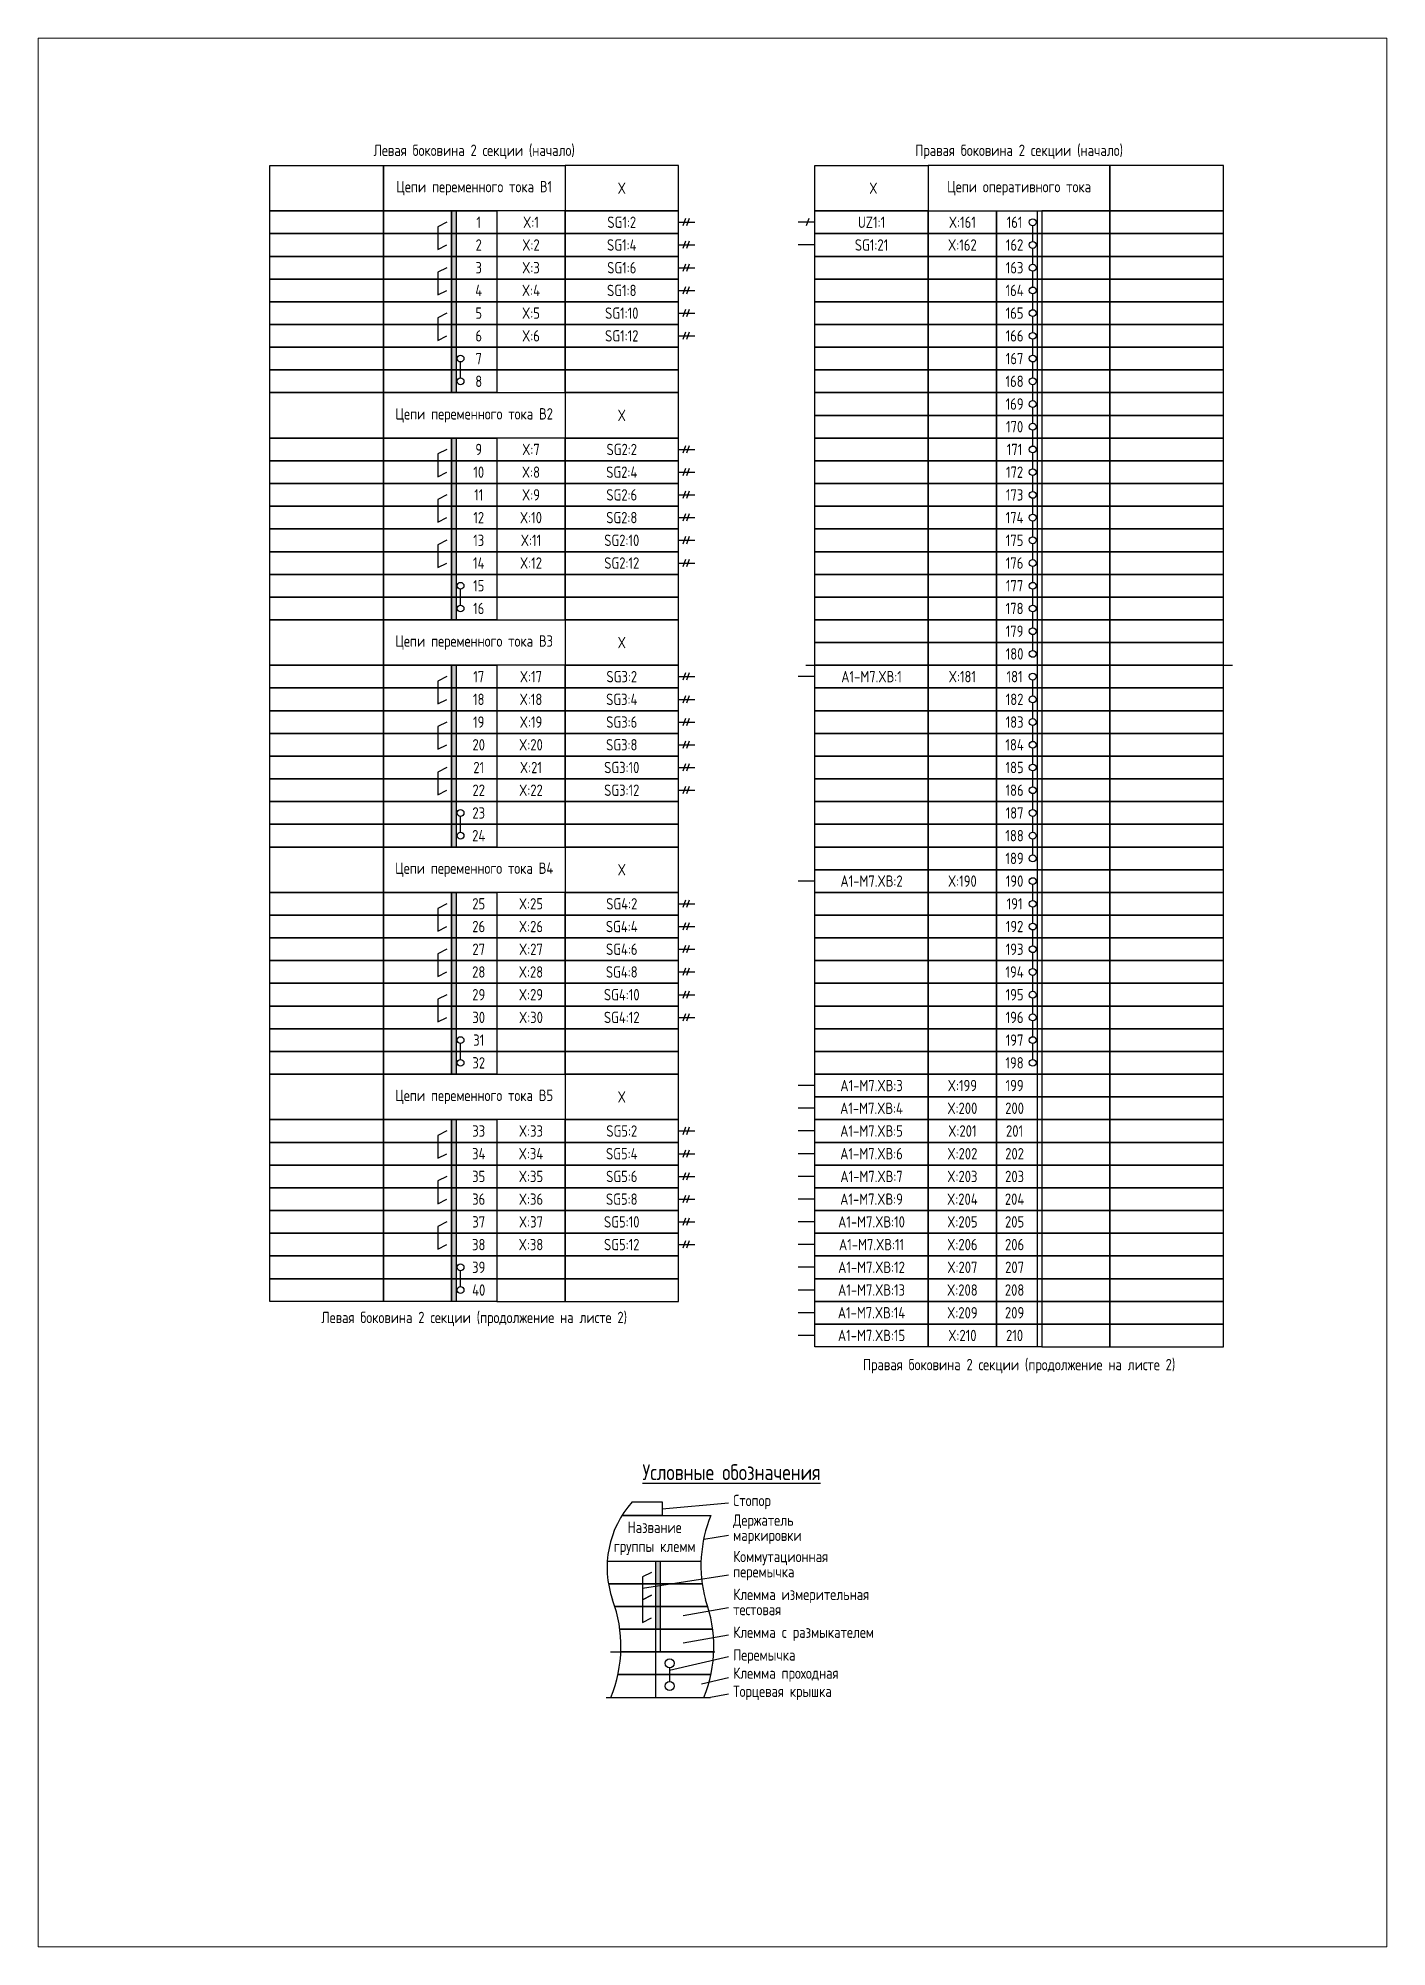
# Paper-space layout 'Э4.1_1' of a CAD drawing. Header units: millimetres, sheet in inches. Extents: x 209.2 to 216.3, y 94.4 to 104.5.
# The model-space entities are those that its viewports show. They can reach past a viewport. Long polylines and large blocks are cut down to what shows.
import ezdxf

# ---------------------------------------------------------------- set-up
doc = ezdxf.new("R2010")
doc.units = ezdxf.units.MM
doc.styles.add('Gost_type_A', font='GOST_A.TTF')

psp = doc.layouts.new('Э4.1_1')

msp = doc.modelspace()

# ---------------------------------------------------------------- texts
at = {"attachment_point": 5, "style": 'Gost_type_A'}
for s, insert, char_height, width in [('Левая боковина 2 секции (начало)', (5976, 395.07), 2.5, 90), ('Правая боковина 2 секции (начало)', (6096, 395.07), 2.5, 90), ('Цепи переменного тока В1', (5976, 387.07), 2.5, 40), ('X', (6008.5, 387.07), 2.5, 25), ('X', (6063.91, 387.07), 2.5, 25), ('Цепи оперативного тока', (6096, 387.07), 2.5, 40), ('SG1:2', (6008.5, 379.57), 2.5, 25), ('UZ1:1', (6063.5, 379.57), 2.5, 25), ('SG1:4', (6008.5, 374.57), 2.5, 25), ('SG1:21', (6063.5, 374.57), 2.5, 25), ('SG1:6', (6008.5, 369.57), 2.5, 25), ('SG1:8', (6008.5, 364.57), 2.5, 25), ('SG1:10', (6008.5, 359.57), 2.5, 25), ('SG1:12', (6008.5, 354.57), 2.5, 25), ('Цепи переменного тока В2', (5976, 337.07), 2.5, 40), ('X', (6008.5, 337.07), 2.5, 25), ('SG2:2', (6008.5, 329.57), 2.5, 25), ('SG2:4', (6008.5, 324.57), 2.5, 25), ('SG2:6', (6008.5, 319.57), 2.5, 25), ('SG2:8', (6008.5, 314.57), 2.5, 25), ('SG2:10', (6008.5, 309.57), 2.5, 25), ('SG2:12', (6008.5, 304.57), 2.5, 25), ('Цепи переменного тока В3', (5976, 287.07), 2.5, 40), ('X', (6008.5, 287.07), 2.5, 25), ('SG3:2', (6008.5, 279.57), 2.5, 25), ('A1-M7.XВ:1', (6063.5, 279.57), 2.5, 25), ('SG3:4', (6008.5, 274.57), 2.5, 25), ('SG3:6', (6008.5, 269.57), 2.5, 25), ('SG3:8', (6008.5, 264.57), 2.5, 25), ('SG3:10', (6008.5, 259.57), 2.5, 25), ('SG3:12', (6008.5, 254.57), 2.5, 25), ('Цепи переменного тока В4', (5976, 237.07), 2.5, 40), ('X', (6008.5, 237.07), 2.5, 25), ('A1-M7.XВ:2', (6063.5, 234.57), 2.5, 25), ('SG4:2', (6008.5, 229.57), 2.5, 25), ('SG4:4', (6008.5, 224.57), 2.5, 25), ('SG4:6', (6008.5, 219.57), 2.5, 25), ('SG4:8', (6008.5, 214.57), 2.5, 25), ('SG4:10', (6008.5, 209.57), 2.5, 25), ('SG4:12', (6008.5, 204.57), 2.5, 25), ('A1-M7.XВ:3', (6063.5, 189.57), 2.5, 25), ('Цепи переменного тока В5', (5976, 187.07), 2.5, 40), ('X', (6008.5, 187.07), 2.5, 25), ('A1-M7.XВ:4', (6063.5, 184.57), 2.5, 25), ('SG5:2', (6008.5, 179.57), 2.5, 25), ('A1-M7.XВ:5', (6063.5, 179.57), 2.5, 25), ('SG5:4', (6008.5, 174.57), 2.5, 25), ('A1-M7.XВ:6', (6063.5, 174.57), 2.5, 25), ('SG5:6', (6008.5, 169.57), 2.5, 25), ('A1-M7.XВ:7', (6063.5, 169.57), 2.5, 25), ('SG5:8', (6008.5, 164.57), 2.5, 25), ('A1-M7.XВ:9', (6063.5, 164.57), 2.5, 25), ('SG5:10', (6008.5, 159.57), 2.5, 25), ('A1-M7.XВ:10', (6063.5, 159.57), 2.5, 25), ('SG5:12', (6008.5, 154.57), 2.5, 25), ('A1-M7.XВ:11', (6063.5, 154.57), 2.5, 25), ('A1-M7.XВ:12', (6063.5, 149.57), 2.5, 25), ('A1-M7.XВ:13', (6063.5, 144.57), 2.5, 25), ('Левая боковина 2 секции (продолжение на листе 2)', (5976, 138.2), 2.5, 90), ('A1-M7.XВ:14', (6063.5, 139.57), 2.5, 25), ('A1-M7.XВ:15', (6063.5, 134.57), 2.5, 25), ('Правая боковина 2 секции (продолжение на листе 2)', (6096, 127.82), 2.5, 90), ('{\\LУсловные обозначения}', (6032.67, 104.48), 3.5, 75), ('Название группы клемм', (6015.74, 89.92), 2.5, 20.4592)]:
    msp.add_mtext(s, dxfattribs=dict(at, insert=insert, char_height=char_height, width=width))
at = {"ltscale": 10, "char_height": 2.5, "attachment_point": 5, "style": 'Gost_type_A'}
for s, insert, width in [('1', (5977, 379.57), 8), ('X:1', (5988.5, 379.57), 15), ('X:161', (6083.5, 379.57), 15), ('161', (6095, 379.57), 8), ('2', (5977, 374.57), 8), ('X:2', (5988.5, 374.57), 15), ('X:162', (6083.5, 374.57), 15), ('162', (6095, 374.57), 8), ('3', (5977, 369.57), 8), ('X:3', (5988.5, 369.57), 15), ('163', (6095, 369.57), 8), ('4', (5977, 364.57), 8), ('X:4', (5988.5, 364.57), 15), ('164', (6095, 364.57), 8), ('5', (5977, 359.57), 8), ('X:5', (5988.5, 359.57), 15), ('165', (6095, 359.57), 8), ('6', (5977, 354.57), 8), ('X:6', (5988.5, 354.57), 15), ('166', (6095, 354.57), 8), ('7', (5977, 349.57), 8), ('167', (6095, 349.57), 8), ('8', (5977, 344.57), 8), ('168', (6095, 344.57), 8), ('169', (6095, 339.57), 8), ('170', (6095, 334.57), 8), ('9', (5977, 329.57), 8), ('X:7', (5988.5, 329.57), 15), ('171', (6095, 329.57), 8), ('10', (5977, 324.57), 8), ('X:8', (5988.5, 324.57), 15), ('172', (6095, 324.57), 8), ('11', (5977, 319.57), 8), ('X:9', (5988.5, 319.57), 15), ('173', (6095, 319.57), 8), ('12', (5977, 314.57), 8), ('X:10', (5988.5, 314.57), 15), ('174', (6095, 314.57), 8), ('13', (5977, 309.57), 8), ('X:11', (5988.5, 309.57), 15), ('175', (6095, 309.57), 8), ('14', (5977, 304.57), 8), ('X:12', (5988.5, 304.57), 15), ('176', (6095, 304.57), 8), ('15', (5977, 299.57), 8), ('177', (6095, 299.57), 8), ('16', (5977, 294.57), 8), ('178', (6095, 294.57), 8), ('179', (6095, 289.57), 8), ('180', (6095, 284.57), 8), ('17', (5977, 279.57), 8), ('X:17', (5988.5, 279.57), 15), ('X:181', (6083.5, 279.57), 15), ('181', (6095, 279.57), 8), ('18', (5977, 274.57), 8), ('X:18', (5988.5, 274.57), 15), ('182', (6095, 274.57), 8), ('19', (5977, 269.57), 8), ('X:19', (5988.5, 269.57), 15), ('183', (6095, 269.57), 8), ('20', (5977, 264.57), 8), ('X:20', (5988.5, 264.57), 15), ('184', (6095, 264.57), 8), ('21', (5977, 259.57), 8), ('X:21', (5988.5, 259.57), 15), ('185', (6095, 259.57), 8), ('22', (5977, 254.57), 8), ('X:22', (5988.5, 254.57), 15), ('186', (6095, 254.57), 8), ('23', (5977, 249.57), 8), ('187', (6095, 249.57), 8), ('24', (5977, 244.57), 8), ('188', (6095, 244.57), 8), ('189', (6095, 239.57), 8), ('X:190', (6083.5, 234.57), 15), ('190', (6095, 234.57), 8), ('25', (5977, 229.57), 8), ('X:25', (5988.5, 229.57), 15), ('191', (6095, 229.57), 8), ('26', (5977, 224.57), 8), ('X:26', (5988.5, 224.57), 15), ('192', (6095, 224.57), 8), ('27', (5977, 219.57), 8), ('X:27', (5988.5, 219.57), 15), ('193', (6095, 219.57), 8), ('28', (5977, 214.57), 8), ('X:28', (5988.5, 214.57), 15), ('194', (6095, 214.57), 8), ('29', (5977, 209.57), 8), ('X:29', (5988.5, 209.57), 15), ('195', (6095, 209.57), 8), ('30', (5977, 204.57), 8), ('X:30', (5988.5, 204.57), 15), ('196', (6095, 204.57), 8), ('31', (5977, 199.57), 8), ('197', (6095, 199.57), 8), ('32', (5977, 194.57), 8), ('198', (6095, 194.57), 8), ('X:199', (6083.5, 189.57), 15), ('199', (6095, 189.57), 8), ('X:200', (6083.5, 184.57), 15), ('200', (6095, 184.57), 8), ('33', (5977, 179.57), 8), ('X:33', (5988.5, 179.57), 15), ('X:201', (6083.5, 179.57), 15), ('201', (6095, 179.57), 8), ('34', (5977, 174.57), 8), ('X:34', (5988.5, 174.57), 15), ('X:202', (6083.5, 174.57), 15), ('202', (6095, 174.57), 8), ('35', (5977, 169.57), 8), ('X:35', (5988.5, 169.57), 15), ('X:203', (6083.5, 169.57), 15), ('203', (6095, 169.57), 8), ('36', (5977, 164.57), 8), ('X:36', (5988.5, 164.57), 15), ('X:204', (6083.5, 164.57), 15), ('204', (6095, 164.57), 8), ('37', (5977, 159.57), 8), ('X:37', (5988.5, 159.57), 15), ('X:205', (6083.5, 159.57), 15), ('205', (6095, 159.57), 8), ('38', (5977, 154.57), 8), ('X:38', (5988.5, 154.57), 15), ('X:206', (6083.5, 154.57), 15), ('206', (6095, 154.57), 8), ('39', (5977, 149.57), 8), ('X:207', (6083.5, 149.57), 15), ('207', (6095, 149.57), 8), ('40', (5977, 144.57), 8), ('X:208', (6083.5, 144.57), 15), ('208', (6095, 144.57), 8), ('X:209', (6083.5, 139.57), 15), ('209', (6095, 139.57), 8), ('X:210', (6083.5, 134.57), 15), ('210', (6095, 134.57), 8)]:
    msp.add_mtext(s, dxfattribs=dict(at, insert=insert, width=width))
at = {"char_height": 2.5, "attachment_point": 4, "line_spacing_factor": 0.8, "style": 'Gost_type_A'}
for s, insert, width in [('Стопор', (6033.03, 97.92), 44), ('Держатель\\Pмаркировки', (6033.03, 91.92), 38.7538), ('Коммутационная\\Pперемычка', (6033.03, 83.92), 44), ('Клемма измерительная\\Pтестовая', (6033.03, 75.92), 55.1103), ('Клемма c размыкателем', (6033.03, 68.92), 55.1103), ('Перемычка', (6033.03, 63.92), 49.9213), ('Клемма проходная', (6033.03, 59.92), 44), ('Торцевая крышка', (6033.03, 55.92), 44)]:
    msp.add_mtext(s, dxfattribs=dict(at, insert=insert, width=width))

# ---------------------------------------------------------------- hatches: boundary and pattern name
h = msp.add_hatch(color=256)
h.dxf.hatch_style = 1
h.paths.add_polyline_path([(5972, 382.07), (5971, 382.07), (5971, 342.07), (5972, 342.07)])
h = msp.add_hatch(color=256)
h.dxf.hatch_style = 1
h.paths.add_polyline_path([(5972, 332.07), (5971, 332.07), (5971, 292.07), (5972, 292.07)])
h = msp.add_hatch(color=256)
h.dxf.hatch_style = 1
h.paths.add_polyline_path([(5972, 282.07), (5971, 282.07), (5971, 242.07), (5972, 242.07)])
h = msp.add_hatch(color=256)
h.dxf.hatch_style = 1
h.paths.add_polyline_path([(5972, 232.07), (5971, 232.07), (5971, 192.07), (5972, 192.07)])
h = msp.add_hatch(color=256)
h.dxf.hatch_style = 1
h.paths.add_polyline_path([(5972, 182.07), (5971, 182.07), (5971, 142.07), (5972, 142.07)])
h = msp.add_hatch(color=256)
h.dxf.hatch_style = 1
h.paths.add_polyline_path([(6017.03, 84.92), (6016.03, 84.92), (6016.03, 69.92), (6017.03, 69.92)])

# ---------------------------------------------------------------- linework, layer by layer
for p, q in [((6021, 379.57), (6024.62, 379.57)), ((6022.54, 380.38), (6021.96, 378.76)), ((6023.33, 380.38), (6022.75, 378.76)), ((6051, 379.57), (6047.38, 379.57)), ((6049.7, 380.38), (6049.13, 378.76)), ((6099, 375.32), (6099, 378.82)), ((6100, 382.07), (6100, 132.07)), ((6021, 374.57), (6024.62, 374.57)), ((6022.54, 375.38), (6021.96, 373.76)), ((6023.33, 375.38), (6022.75, 373.76)), ((6051, 374.57), (6047.38, 374.57)), ((6022.54, 370.38), (6021.96, 368.76)), ((6023.33, 370.38), (6022.75, 368.76)), ((6099, 370.32), (6099, 373.82)), ((6021, 369.57), (6024.62, 369.57)), ((6099, 365.32), (6099, 368.82)), ((6021, 364.57), (6024.62, 364.57)), ((6022.54, 365.38), (6021.96, 363.76)), ((6023.33, 365.38), (6022.75, 363.76)), ((6099, 360.32), (6099, 363.82)), ((6021, 359.57), (6024.62, 359.57)), ((6022.54, 360.38), (6021.96, 358.76)), ((6023.33, 360.38), (6022.75, 358.76)), ((6099, 355.32), (6099, 358.82)), ((6021, 354.57), (6024.62, 354.57)), ((6022.54, 355.38), (6021.96, 353.76)), ((6023.33, 355.38), (6022.75, 353.76)), ((6099, 350.32), (6099, 353.82)), ((5973, 345.32), (5973, 348.82)), ((6099, 345.32), (6099, 348.82)), ((6099, 340.32), (6099, 343.82)), ((6099, 335.32), (6099, 338.82)), ((6099, 330.32), (6099, 333.82)), ((6021, 329.57), (6024.62, 329.57)), ((6022.54, 330.38), (6021.96, 328.76)), ((6023.33, 330.38), (6022.75, 328.76)), ((6099, 325.32), (6099, 328.82)), ((6021, 324.57), (6024.62, 324.57)), ((6022.54, 325.38), (6021.96, 323.76)), ((6023.33, 325.38), (6022.75, 323.76)), ((6099, 320.32), (6099, 323.82)), ((6021, 319.57), (6024.62, 319.57)), ((6022.54, 320.38), (6021.96, 318.76)), ((6023.33, 320.38), (6022.75, 318.76)), ((6022.54, 315.38), (6021.96, 313.76)), ((6023.33, 315.38), (6022.75, 313.76)), ((6099, 315.32), (6099, 318.82)), ((6021, 314.57), (6024.62, 314.57)), ((6099, 310.32), (6099, 313.82)), ((6021, 309.57), (6024.62, 309.57)), ((6022.54, 310.38), (6021.96, 308.76)), ((6023.33, 310.38), (6022.75, 308.76)), ((6099, 305.32), (6099, 308.82)), ((6021, 304.57), (6024.62, 304.57)), ((6022.54, 305.38), (6021.96, 303.76)), ((6023.33, 305.38), (6022.75, 303.76)), ((6099, 300.32), (6099, 303.82)), ((5973, 295.32), (5973, 298.82)), ((6099, 295.32), (6099, 298.82)), ((6099, 290.32), (6099, 293.82)), ((6099, 285.32), (6099, 288.82)), ((6049, 282.07), (6143, 282.07)), ((6021, 279.57), (6024.62, 279.57)), ((6022.54, 280.38), (6021.96, 278.76)), ((6023.33, 280.38), (6022.75, 278.76)), ((6051, 279.57), (6047.38, 279.57)), ((6099, 275.32), (6099, 278.82)), ((6021, 274.57), (6024.62, 274.57)), ((6022.54, 275.38), (6021.96, 273.76)), ((6023.33, 275.38), (6022.75, 273.76)), ((6099, 270.32), (6099, 273.82)), ((6021, 269.57), (6024.62, 269.57)), ((6022.54, 270.38), (6021.96, 268.76)), ((6023.33, 270.38), (6022.75, 268.76)), ((6022.54, 265.38), (6021.96, 263.76)), ((6023.33, 265.38), (6022.75, 263.76)), ((6099, 265.32), (6099, 268.82)), ((6021, 264.57), (6024.62, 264.57)), ((6099, 260.32), (6099, 263.82)), ((6021, 259.57), (6024.62, 259.57)), ((6022.54, 260.38), (6021.96, 258.76)), ((6023.33, 260.38), (6022.75, 258.76)), ((6099, 255.32), (6099, 258.82)), ((6021, 254.57), (6024.62, 254.57)), ((6022.54, 255.38), (6021.96, 253.76)), ((6023.33, 255.38), (6022.75, 253.76)), ((6099, 250.32), (6099, 253.82)), ((5973, 245.32), (5973, 248.82)), ((6099, 245.32), (6099, 248.82)), ((6099, 240.32), (6099, 243.82)), ((6051, 234.57), (6047.38, 234.57)), ((6099, 230.32), (6099, 233.82)), ((6021, 229.57), (6024.62, 229.57)), ((6022.54, 230.38), (6021.96, 228.76)), ((6023.33, 230.38), (6022.75, 228.76)), ((6099, 225.32), (6099, 228.82)), ((6021, 224.57), (6024.62, 224.57)), ((6022.54, 225.38), (6021.96, 223.76)), ((6023.33, 225.38), (6022.75, 223.76)), ((6099, 220.32), (6099, 223.82)), ((6021, 219.57), (6024.62, 219.57)), ((6022.54, 220.38), (6021.96, 218.76)), ((6023.33, 220.38), (6022.75, 218.76)), ((6099, 215.32), (6099, 218.82)), ((6021, 214.57), (6024.62, 214.57)), ((6022.54, 215.38), (6021.96, 213.76)), ((6023.33, 215.38), (6022.75, 213.76)), ((6022.54, 210.38), (6021.96, 208.76)), ((6023.33, 210.38), (6022.75, 208.76)), ((6099, 210.32), (6099, 213.82)), ((6021, 209.57), (6024.62, 209.57)), ((6099, 205.32), (6099, 208.82)), ((6021, 204.57), (6024.62, 204.57)), ((6022.54, 205.38), (6021.96, 203.76)), ((6023.33, 205.38), (6022.75, 203.76)), ((6099, 200.32), (6099, 203.82)), ((5973, 195.32), (5973, 198.82)), ((6099, 195.32), (6099, 198.82)), ((6051, 189.57), (6047.38, 189.57)), ((6051, 184.57), (6047.38, 184.57)), ((6021, 179.57), (6024.62, 179.57)), ((6022.54, 180.38), (6021.96, 178.76)), ((6023.33, 180.38), (6022.75, 178.76)), ((6051, 179.57), (6047.38, 179.57)), ((6021, 174.57), (6024.62, 174.57)), ((6022.54, 175.38), (6021.96, 173.76)), ((6023.33, 175.38), (6022.75, 173.76)), ((6051, 174.57), (6047.38, 174.57)), ((6021, 169.57), (6024.62, 169.57)), ((6022.54, 170.38), (6021.96, 168.76)), ((6023.33, 170.38), (6022.75, 168.76)), ((6051, 169.57), (6047.38, 169.57)), ((6021, 164.57), (6024.62, 164.57)), ((6022.54, 165.38), (6021.96, 163.76)), ((6023.33, 165.38), (6022.75, 163.76)), ((6051, 164.57), (6047.38, 164.57)), ((6022.54, 160.38), (6021.96, 158.76)), ((6023.33, 160.38), (6022.75, 158.76)), ((6021, 159.57), (6024.62, 159.57)), ((6051, 159.57), (6047.38, 159.57)), ((6021, 154.57), (6024.62, 154.57)), ((6022.54, 155.38), (6021.96, 153.76)), ((6023.33, 155.38), (6022.75, 153.76)), ((6051, 154.57), (6047.38, 154.57)), ((5973, 145.32), (5973, 148.82)), ((6051, 149.57), (6047.38, 149.57)), ((6051, 144.57), (6047.38, 144.57)), ((6051, 139.57), (6047.38, 139.57)), ((6051, 134.57), (6047.38, 134.57)), ((6017.39, 96.42), (6032.03, 97.74)), ((6008.53, 94.92), (6028.11, 94.92)), ((6026.54, 89.77), (6032.03, 90.61)), ((6005.51, 84.92), (6025.97, 84.92)), ((6016.03, 54.92), (6016.03, 84.92)), ((6017.03, 79.92), (6017.03, 84.92)), ((6026.23, 79.92), (6005.77, 79.92)), ((6005.77, 79.92), (6026.23, 79.92)), ((6013.03, 78.92), (6032.03, 81.92)), ((6017.03, 64.92), (6017.03, 79.92)), ((6027.45, 74.92), (6006.99, 74.92)), ((6006.99, 74.92), (6027.45, 74.92)), ((6022.03, 72.92), (6032.03, 74.69)), ((6028.54, 69.92), (6008.08, 69.92)), ((6008.08, 69.92), (6028.54, 69.92)), ((6028.54, 69.92), (6008.08, 69.92)), ((6008.08, 69.92), (6028.54, 69.92)), ((6022.03, 66.92), (6032.03, 68.69)), ((6006.03, 64.92), (6029.03, 64.92)), ((6028.75, 64.92), (6008.29, 64.92)), ((6008.29, 64.92), (6028.75, 64.92)), ((6019.03, 60.92), (6032.03, 63.92)), ((6028.11, 59.92), (6007.65, 59.92)), ((6007.65, 59.92), (6028.11, 59.92)), ((6019.06, 59.92), (6019.06, 61.42)), ((6019.06, 58.42), (6019.06, 59.92)), ((6026.03, 57.88), (6032.03, 59.26)), ((6005.03, 54.92), (6028.03, 54.92)), ((6006.1, 54.92), (6026.56, 54.92)), ((6032.03, 55.59), (6028.03, 54.92))]:
    msp.add_line(p, q)
for points in [[(5931, 392.07), (5956, 392.07), (5956, 382.07), (5931, 382.07)], [(5956, 392.07), (5996, 392.07), (5996, 382.07), (5956, 382.07)], [(6021, 392.07), (5996, 392.07), (5996, 382.07), (6021, 382.07)], [(6051, 392.07), (6076, 392.07), (6076, 382.07), (6051, 382.07)], [(6116, 392.07), (6076, 392.07), (6076, 382.07), (6116, 382.07)], [(6141, 392.07), (6116, 392.07), (6116, 382.07), (6141, 382.07)], [(5931, 382.07), (5956, 382.07), (5956, 377.07), (5931, 377.07)], [(5956, 382.07), (5971, 382.07), (5971, 377.07), (5956, 377.07)], [(5971, 382.07), (5981, 382.07), (5981, 377.07), (5971, 377.07)], [(5996, 382.07), (5981, 382.07), (5981, 377.07), (5996, 377.07)], [(6021, 382.07), (5996, 382.07), (5996, 377.07), (6021, 377.07)], [(6051, 382.07), (6076, 382.07), (6076, 377.07), (6051, 377.07)], [(6076, 382.07), (6091, 382.07), (6091, 377.07), (6076, 377.07)], [(6091, 382.07), (6101, 382.07), (6101, 377.07), (6091, 377.07)], [(6116, 382.07), (6101, 382.07), (6101, 377.07), (6116, 377.07)], [(6141, 382.07), (6116, 382.07), (6116, 377.07), (6141, 377.07)], [(5931, 377.07), (5956, 377.07), (5956, 372.07), (5931, 372.07)], [(5956, 377.07), (5971, 377.07), (5971, 372.07), (5956, 372.07)], [(5971, 377.07), (5981, 377.07), (5981, 372.07), (5971, 372.07)], [(5996, 377.07), (5981, 377.07), (5981, 372.07), (5996, 372.07)], [(6021, 377.07), (5996, 377.07), (5996, 372.07), (6021, 372.07)], [(6051, 377.07), (6076, 377.07), (6076, 372.07), (6051, 372.07)], [(6076, 377.07), (6091, 377.07), (6091, 372.07), (6076, 372.07)], [(6091, 377.07), (6101, 377.07), (6101, 372.07), (6091, 372.07)], [(6116, 377.07), (6101, 377.07), (6101, 372.07), (6116, 372.07)], [(6141, 377.07), (6116, 377.07), (6116, 372.07), (6141, 372.07)], [(5931, 372.07), (5956, 372.07), (5956, 367.07), (5931, 367.07)], [(5956, 372.07), (5971, 372.07), (5971, 367.07), (5956, 367.07)], [(5971, 372.07), (5981, 372.07), (5981, 367.07), (5971, 367.07)], [(5996, 372.07), (5981, 372.07), (5981, 367.07), (5996, 367.07)], [(6021, 372.07), (5996, 372.07), (5996, 367.07), (6021, 367.07)], [(6051, 372.07), (6076, 372.07), (6076, 367.07), (6051, 367.07)], [(6076, 372.07), (6091, 372.07), (6091, 367.07), (6076, 367.07)], [(6091, 372.07), (6101, 372.07), (6101, 367.07), (6091, 367.07)], [(6116, 372.07), (6101, 372.07), (6101, 367.07), (6116, 367.07)], [(6141, 372.07), (6116, 372.07), (6116, 367.07), (6141, 367.07)], [(5931, 367.07), (5956, 367.07), (5956, 362.07), (5931, 362.07)], [(5956, 367.07), (5971, 367.07), (5971, 362.07), (5956, 362.07)], [(5971, 367.07), (5981, 367.07), (5981, 362.07), (5971, 362.07)], [(5996, 367.07), (5981, 367.07), (5981, 362.07), (5996, 362.07)], [(6021, 367.07), (5996, 367.07), (5996, 362.07), (6021, 362.07)], [(6051, 367.07), (6076, 367.07), (6076, 362.07), (6051, 362.07)], [(6076, 367.07), (6091, 367.07), (6091, 362.07), (6076, 362.07)], [(6091, 367.07), (6101, 367.07), (6101, 362.07), (6091, 362.07)], [(6116, 367.07), (6101, 367.07), (6101, 362.07), (6116, 362.07)], [(6141, 367.07), (6116, 367.07), (6116, 362.07), (6141, 362.07)], [(5931, 362.07), (5956, 362.07), (5956, 357.07), (5931, 357.07)], [(5956, 362.07), (5971, 362.07), (5971, 357.07), (5956, 357.07)], [(5971, 362.07), (5981, 362.07), (5981, 357.07), (5971, 357.07)], [(5996, 362.07), (5981, 362.07), (5981, 357.07), (5996, 357.07)], [(6021, 362.07), (5996, 362.07), (5996, 357.07), (6021, 357.07)], [(6051, 362.07), (6076, 362.07), (6076, 357.07), (6051, 357.07)], [(6076, 362.07), (6091, 362.07), (6091, 357.07), (6076, 357.07)], [(6091, 362.07), (6101, 362.07), (6101, 357.07), (6091, 357.07)], [(6116, 362.07), (6101, 362.07), (6101, 357.07), (6116, 357.07)], [(6141, 362.07), (6116, 362.07), (6116, 357.07), (6141, 357.07)], [(5931, 357.07), (5956, 357.07), (5956, 352.07), (5931, 352.07)], [(5956, 357.07), (5971, 357.07), (5971, 352.07), (5956, 352.07)], [(5971, 357.07), (5981, 357.07), (5981, 352.07), (5971, 352.07)], [(5996, 357.07), (5981, 357.07), (5981, 352.07), (5996, 352.07)], [(6021, 357.07), (5996, 357.07), (5996, 352.07), (6021, 352.07)], [(6051, 357.07), (6076, 357.07), (6076, 352.07), (6051, 352.07)], [(6076, 357.07), (6091, 357.07), (6091, 352.07), (6076, 352.07)], [(6091, 357.07), (6101, 357.07), (6101, 352.07), (6091, 352.07)], [(6116, 357.07), (6101, 357.07), (6101, 352.07), (6116, 352.07)], [(6141, 357.07), (6116, 357.07), (6116, 352.07), (6141, 352.07)], [(5931, 352.07), (5956, 352.07), (5956, 347.07), (5931, 347.07)], [(5956, 352.07), (5971, 352.07), (5971, 347.07), (5956, 347.07)], [(5971, 352.07), (5981, 352.07), (5981, 347.07), (5971, 347.07)], [(5996, 352.07), (5981, 352.07), (5981, 347.07), (5996, 347.07)], [(6021, 352.07), (5996, 352.07), (5996, 347.07), (6021, 347.07)], [(6051, 352.07), (6076, 352.07), (6076, 347.07), (6051, 347.07)], [(6076, 352.07), (6091, 352.07), (6091, 347.07), (6076, 347.07)], [(6091, 352.07), (6101, 352.07), (6101, 347.07), (6091, 347.07)], [(6116, 352.07), (6101, 352.07), (6101, 347.07), (6116, 347.07)], [(6141, 352.07), (6116, 352.07), (6116, 347.07), (6141, 347.07)], [(5931, 347.07), (5956, 347.07), (5956, 342.07), (5931, 342.07)], [(5956, 347.07), (5971, 347.07), (5971, 342.07), (5956, 342.07)], [(5971, 347.07), (5981, 347.07), (5981, 342.07), (5971, 342.07)], [(5996, 347.07), (5981, 347.07), (5981, 342.07), (5996, 342.07)], [(6021, 347.07), (5996, 347.07), (5996, 342.07), (6021, 342.07)], [(6051, 347.07), (6076, 347.07), (6076, 342.07), (6051, 342.07)], [(6076, 347.07), (6091, 347.07), (6091, 342.07), (6076, 342.07)], [(6091, 347.07), (6101, 347.07), (6101, 342.07), (6091, 342.07)], [(6116, 347.07), (6101, 347.07), (6101, 342.07), (6116, 342.07)], [(6141, 347.07), (6116, 347.07), (6116, 342.07), (6141, 342.07)], [(5931, 342.07), (5956, 342.07), (5956, 332.07), (5931, 332.07)], [(5956, 342.07), (5996, 342.07), (5996, 332.07), (5956, 332.07)], [(6021, 342.07), (5996, 342.07), (5996, 332.07), (6021, 332.07)], [(6051, 342.07), (6076, 342.07), (6076, 337.07), (6051, 337.07)], [(6076, 342.07), (6091, 342.07), (6091, 337.07), (6076, 337.07)], [(6091, 342.07), (6101, 342.07), (6101, 337.07), (6091, 337.07)], [(6116, 342.07), (6101, 342.07), (6101, 337.07), (6116, 337.07)], [(6141, 342.07), (6116, 342.07), (6116, 337.07), (6141, 337.07)], [(6051, 337.07), (6076, 337.07), (6076, 332.07), (6051, 332.07)], [(6076, 337.07), (6091, 337.07), (6091, 332.07), (6076, 332.07)], [(6091, 337.07), (6101, 337.07), (6101, 332.07), (6091, 332.07)], [(6116, 337.07), (6101, 337.07), (6101, 332.07), (6116, 332.07)], [(6141, 337.07), (6116, 337.07), (6116, 332.07), (6141, 332.07)], [(5931, 332.07), (5956, 332.07), (5956, 327.07), (5931, 327.07)], [(5956, 332.07), (5971, 332.07), (5971, 327.07), (5956, 327.07)], [(5971, 332.07), (5981, 332.07), (5981, 327.07), (5971, 327.07)], [(5996, 332.07), (5981, 332.07), (5981, 327.07), (5996, 327.07)], [(6021, 332.07), (5996, 332.07), (5996, 327.07), (6021, 327.07)], [(6051, 332.07), (6076, 332.07), (6076, 327.07), (6051, 327.07)], [(6076, 332.07), (6091, 332.07), (6091, 327.07), (6076, 327.07)], [(6091, 332.07), (6101, 332.07), (6101, 327.07), (6091, 327.07)], [(6116, 332.07), (6101, 332.07), (6101, 327.07), (6116, 327.07)], [(6141, 332.07), (6116, 332.07), (6116, 327.07), (6141, 327.07)], [(5931, 327.07), (5956, 327.07), (5956, 322.07), (5931, 322.07)], [(5956, 327.07), (5971, 327.07), (5971, 322.07), (5956, 322.07)], [(5971, 327.07), (5981, 327.07), (5981, 322.07), (5971, 322.07)], [(5996, 327.07), (5981, 327.07), (5981, 322.07), (5996, 322.07)], [(6021, 327.07), (5996, 327.07), (5996, 322.07), (6021, 322.07)], [(6051, 327.07), (6076, 327.07), (6076, 322.07), (6051, 322.07)], [(6076, 327.07), (6091, 327.07), (6091, 322.07), (6076, 322.07)], [(6091, 327.07), (6101, 327.07), (6101, 322.07), (6091, 322.07)], [(6116, 327.07), (6101, 327.07), (6101, 322.07), (6116, 322.07)], [(6141, 327.07), (6116, 327.07), (6116, 322.07), (6141, 322.07)], [(5931, 322.07), (5956, 322.07), (5956, 317.07), (5931, 317.07)], [(5956, 322.07), (5971, 322.07), (5971, 317.07), (5956, 317.07)], [(5971, 322.07), (5981, 322.07), (5981, 317.07), (5971, 317.07)], [(5996, 322.07), (5981, 322.07), (5981, 317.07), (5996, 317.07)], [(6021, 322.07), (5996, 322.07), (5996, 317.07), (6021, 317.07)], [(6051, 322.07), (6076, 322.07), (6076, 317.07), (6051, 317.07)], [(6076, 322.07), (6091, 322.07), (6091, 317.07), (6076, 317.07)], [(6091, 322.07), (6101, 322.07), (6101, 317.07), (6091, 317.07)], [(6116, 322.07), (6101, 322.07), (6101, 317.07), (6116, 317.07)], [(6141, 322.07), (6116, 322.07), (6116, 317.07), (6141, 317.07)], [(5931, 317.07), (5956, 317.07), (5956, 312.07), (5931, 312.07)], [(5956, 317.07), (5971, 317.07), (5971, 312.07), (5956, 312.07)], [(5971, 317.07), (5981, 317.07), (5981, 312.07), (5971, 312.07)], [(5996, 317.07), (5981, 317.07), (5981, 312.07), (5996, 312.07)], [(6021, 317.07), (5996, 317.07), (5996, 312.07), (6021, 312.07)], [(6051, 317.07), (6076, 317.07), (6076, 312.07), (6051, 312.07)], [(6076, 317.07), (6091, 317.07), (6091, 312.07), (6076, 312.07)], [(6091, 317.07), (6101, 317.07), (6101, 312.07), (6091, 312.07)], [(6116, 317.07), (6101, 317.07), (6101, 312.07), (6116, 312.07)], [(6141, 317.07), (6116, 317.07), (6116, 312.07), (6141, 312.07)], [(5931, 312.07), (5956, 312.07), (5956, 307.07), (5931, 307.07)], [(5956, 312.07), (5971, 312.07), (5971, 307.07), (5956, 307.07)], [(5971, 312.07), (5981, 312.07), (5981, 307.07), (5971, 307.07)], [(5996, 312.07), (5981, 312.07), (5981, 307.07), (5996, 307.07)], [(6021, 312.07), (5996, 312.07), (5996, 307.07), (6021, 307.07)], [(6051, 312.07), (6076, 312.07), (6076, 307.07), (6051, 307.07)], [(6076, 312.07), (6091, 312.07), (6091, 307.07), (6076, 307.07)], [(6091, 312.07), (6101, 312.07), (6101, 307.07), (6091, 307.07)], [(6116, 312.07), (6101, 312.07), (6101, 307.07), (6116, 307.07)], [(6141, 312.07), (6116, 312.07), (6116, 307.07), (6141, 307.07)], [(5931, 307.07), (5956, 307.07), (5956, 302.07), (5931, 302.07)], [(5956, 307.07), (5971, 307.07), (5971, 302.07), (5956, 302.07)], [(5971, 307.07), (5981, 307.07), (5981, 302.07), (5971, 302.07)], [(5996, 307.07), (5981, 307.07), (5981, 302.07), (5996, 302.07)], [(6021, 307.07), (5996, 307.07), (5996, 302.07), (6021, 302.07)], [(6051, 307.07), (6076, 307.07), (6076, 302.07), (6051, 302.07)], [(6076, 307.07), (6091, 307.07), (6091, 302.07), (6076, 302.07)], [(6091, 307.07), (6101, 307.07), (6101, 302.07), (6091, 302.07)], [(6116, 307.07), (6101, 307.07), (6101, 302.07), (6116, 302.07)], [(6141, 307.07), (6116, 307.07), (6116, 302.07), (6141, 302.07)], [(5931, 302.07), (5956, 302.07), (5956, 297.07), (5931, 297.07)], [(5956, 302.07), (5971, 302.07), (5971, 297.07), (5956, 297.07)], [(5971, 302.07), (5981, 302.07), (5981, 297.07), (5971, 297.07)], [(5996, 302.07), (5981, 302.07), (5981, 297.07), (5996, 297.07)], [(6021, 302.07), (5996, 302.07), (5996, 297.07), (6021, 297.07)], [(6051, 302.07), (6076, 302.07), (6076, 297.07), (6051, 297.07)], [(6076, 302.07), (6091, 302.07), (6091, 297.07), (6076, 297.07)], [(6091, 302.07), (6101, 302.07), (6101, 297.07), (6091, 297.07)], [(6116, 302.07), (6101, 302.07), (6101, 297.07), (6116, 297.07)], [(6141, 302.07), (6116, 302.07), (6116, 297.07), (6141, 297.07)], [(5931, 297.07), (5956, 297.07), (5956, 292.07), (5931, 292.07)], [(5956, 297.07), (5971, 297.07), (5971, 292.07), (5956, 292.07)], [(5971, 297.07), (5981, 297.07), (5981, 292.07), (5971, 292.07)], [(5996, 297.07), (5981, 297.07), (5981, 292.07), (5996, 292.07)], [(6021, 297.07), (5996, 297.07), (5996, 292.07), (6021, 292.07)], [(6051, 297.07), (6076, 297.07), (6076, 292.07), (6051, 292.07)], [(6076, 297.07), (6091, 297.07), (6091, 292.07), (6076, 292.07)], [(6091, 297.07), (6101, 297.07), (6101, 292.07), (6091, 292.07)], [(6116, 297.07), (6101, 297.07), (6101, 292.07), (6116, 292.07)], [(6141, 297.07), (6116, 297.07), (6116, 292.07), (6141, 292.07)], [(5931, 292.07), (5956, 292.07), (5956, 282.07), (5931, 282.07)], [(5956, 292.07), (5996, 292.07), (5996, 282.07), (5956, 282.07)], [(6021, 292.07), (5996, 292.07), (5996, 282.07), (6021, 282.07)], [(6051, 292.07), (6076, 292.07), (6076, 287.07), (6051, 287.07)], [(6076, 292.07), (6091, 292.07), (6091, 287.07), (6076, 287.07)], [(6091, 292.07), (6101, 292.07), (6101, 287.07), (6091, 287.07)], [(6116, 292.07), (6101, 292.07), (6101, 287.07), (6116, 287.07)], [(6141, 292.07), (6116, 292.07), (6116, 287.07), (6141, 287.07)], [(6051, 287.07), (6076, 287.07), (6076, 282.07), (6051, 282.07)], [(6076, 287.07), (6091, 287.07), (6091, 282.07), (6076, 282.07)], [(6091, 287.07), (6101, 287.07), (6101, 282.07), (6091, 282.07)], [(6116, 287.07), (6101, 287.07), (6101, 282.07), (6116, 282.07)], [(6141, 287.07), (6116, 287.07), (6116, 282.07), (6141, 282.07)], [(5931, 282.07), (5956, 282.07), (5956, 277.07), (5931, 277.07)], [(5956, 282.07), (5971, 282.07), (5971, 277.07), (5956, 277.07)], [(5971, 282.07), (5981, 282.07), (5981, 277.07), (5971, 277.07)], [(5996, 282.07), (5981, 282.07), (5981, 277.07), (5996, 277.07)], [(6021, 282.07), (5996, 282.07), (5996, 277.07), (6021, 277.07)], [(6051, 282.07), (6076, 282.07), (6076, 277.07), (6051, 277.07)], [(6076, 282.07), (6091, 282.07), (6091, 277.07), (6076, 277.07)], [(6091, 282.07), (6101, 282.07), (6101, 277.07), (6091, 277.07)], [(6116, 282.07), (6101, 282.07), (6101, 277.07), (6116, 277.07)], [(6141, 282.07), (6116, 282.07), (6116, 277.07), (6141, 277.07)], [(5931, 277.07), (5956, 277.07), (5956, 272.07), (5931, 272.07)], [(5956, 277.07), (5971, 277.07), (5971, 272.07), (5956, 272.07)], [(5971, 277.07), (5981, 277.07), (5981, 272.07), (5971, 272.07)], [(5996, 277.07), (5981, 277.07), (5981, 272.07), (5996, 272.07)], [(6021, 277.07), (5996, 277.07), (5996, 272.07), (6021, 272.07)], [(6051, 277.07), (6076, 277.07), (6076, 272.07), (6051, 272.07)], [(6076, 277.07), (6091, 277.07), (6091, 272.07), (6076, 272.07)], [(6091, 277.07), (6101, 277.07), (6101, 272.07), (6091, 272.07)], [(6116, 277.07), (6101, 277.07), (6101, 272.07), (6116, 272.07)], [(6141, 277.07), (6116, 277.07), (6116, 272.07), (6141, 272.07)], [(5931, 272.07), (5956, 272.07), (5956, 267.07), (5931, 267.07)], [(5956, 272.07), (5971, 272.07), (5971, 267.07), (5956, 267.07)], [(5971, 272.07), (5981, 272.07), (5981, 267.07), (5971, 267.07)], [(5996, 272.07), (5981, 272.07), (5981, 267.07), (5996, 267.07)], [(6021, 272.07), (5996, 272.07), (5996, 267.07), (6021, 267.07)], [(6051, 272.07), (6076, 272.07), (6076, 267.07), (6051, 267.07)], [(6076, 272.07), (6091, 272.07), (6091, 267.07), (6076, 267.07)], [(6091, 272.07), (6101, 272.07), (6101, 267.07), (6091, 267.07)], [(6116, 272.07), (6101, 272.07), (6101, 267.07), (6116, 267.07)], [(6141, 272.07), (6116, 272.07), (6116, 267.07), (6141, 267.07)], [(5931, 267.07), (5956, 267.07), (5956, 262.07), (5931, 262.07)], [(5956, 267.07), (5971, 267.07), (5971, 262.07), (5956, 262.07)], [(5971, 267.07), (5981, 267.07), (5981, 262.07), (5971, 262.07)], [(5996, 267.07), (5981, 267.07), (5981, 262.07), (5996, 262.07)], [(6021, 267.07), (5996, 267.07), (5996, 262.07), (6021, 262.07)], [(6051, 267.07), (6076, 267.07), (6076, 262.07), (6051, 262.07)], [(6076, 267.07), (6091, 267.07), (6091, 262.07), (6076, 262.07)], [(6091, 267.07), (6101, 267.07), (6101, 262.07), (6091, 262.07)], [(6116, 267.07), (6101, 267.07), (6101, 262.07), (6116, 262.07)], [(6141, 267.07), (6116, 267.07), (6116, 262.07), (6141, 262.07)], [(5931, 262.07), (5956, 262.07), (5956, 257.07), (5931, 257.07)], [(5956, 262.07), (5971, 262.07), (5971, 257.07), (5956, 257.07)], [(5971, 262.07), (5981, 262.07), (5981, 257.07), (5971, 257.07)], [(5996, 262.07), (5981, 262.07), (5981, 257.07), (5996, 257.07)], [(6021, 262.07), (5996, 262.07), (5996, 257.07), (6021, 257.07)], [(6051, 262.07), (6076, 262.07), (6076, 257.07), (6051, 257.07)], [(6076, 262.07), (6091, 262.07), (6091, 257.07), (6076, 257.07)], [(6091, 262.07), (6101, 262.07), (6101, 257.07), (6091, 257.07)], [(6116, 262.07), (6101, 262.07), (6101, 257.07), (6116, 257.07)], [(6141, 262.07), (6116, 262.07), (6116, 257.07), (6141, 257.07)], [(5931, 257.07), (5956, 257.07), (5956, 252.07), (5931, 252.07)], [(5956, 257.07), (5971, 257.07), (5971, 252.07), (5956, 252.07)], [(5971, 257.07), (5981, 257.07), (5981, 252.07), (5971, 252.07)], [(5996, 257.07), (5981, 257.07), (5981, 252.07), (5996, 252.07)], [(6021, 257.07), (5996, 257.07), (5996, 252.07), (6021, 252.07)], [(6051, 257.07), (6076, 257.07), (6076, 252.07), (6051, 252.07)], [(6076, 257.07), (6091, 257.07), (6091, 252.07), (6076, 252.07)], [(6091, 257.07), (6101, 257.07), (6101, 252.07), (6091, 252.07)], [(6116, 257.07), (6101, 257.07), (6101, 252.07), (6116, 252.07)], [(6141, 257.07), (6116, 257.07), (6116, 252.07), (6141, 252.07)], [(5931, 252.07), (5956, 252.07), (5956, 247.07), (5931, 247.07)], [(5956, 252.07), (5971, 252.07), (5971, 247.07), (5956, 247.07)], [(5971, 252.07), (5981, 252.07), (5981, 247.07), (5971, 247.07)], [(5996, 252.07), (5981, 252.07), (5981, 247.07), (5996, 247.07)], [(6021, 252.07), (5996, 252.07), (5996, 247.07), (6021, 247.07)], [(6051, 252.07), (6076, 252.07), (6076, 247.07), (6051, 247.07)], [(6076, 252.07), (6091, 252.07), (6091, 247.07), (6076, 247.07)], [(6091, 252.07), (6101, 252.07), (6101, 247.07), (6091, 247.07)], [(6116, 252.07), (6101, 252.07), (6101, 247.07), (6116, 247.07)], [(6141, 252.07), (6116, 252.07), (6116, 247.07), (6141, 247.07)], [(5931, 247.07), (5956, 247.07), (5956, 242.07), (5931, 242.07)], [(5956, 247.07), (5971, 247.07), (5971, 242.07), (5956, 242.07)], [(5971, 247.07), (5981, 247.07), (5981, 242.07), (5971, 242.07)], [(5996, 247.07), (5981, 247.07), (5981, 242.07), (5996, 242.07)], [(6021, 247.07), (5996, 247.07), (5996, 242.07), (6021, 242.07)], [(6051, 247.07), (6076, 247.07), (6076, 242.07), (6051, 242.07)], [(6076, 247.07), (6091, 247.07), (6091, 242.07), (6076, 242.07)], [(6091, 247.07), (6101, 247.07), (6101, 242.07), (6091, 242.07)], [(6116, 247.07), (6101, 247.07), (6101, 242.07), (6116, 242.07)], [(6141, 247.07), (6116, 247.07), (6116, 242.07), (6141, 242.07)], [(5931, 242.07), (5956, 242.07), (5956, 232.07), (5931, 232.07)], [(5956, 242.07), (5996, 242.07), (5996, 232.07), (5956, 232.07)], [(6021, 242.07), (5996, 242.07), (5996, 232.07), (6021, 232.07)], [(6051, 242.07), (6076, 242.07), (6076, 237.07), (6051, 237.07)], [(6076, 242.07), (6091, 242.07), (6091, 237.07), (6076, 237.07)], [(6091, 242.07), (6101, 242.07), (6101, 237.07), (6091, 237.07)], [(6116, 242.07), (6101, 242.07), (6101, 237.07), (6116, 237.07)], [(6141, 242.07), (6116, 242.07), (6116, 237.07), (6141, 237.07)], [(6051, 237.07), (6076, 237.07), (6076, 232.07), (6051, 232.07)], [(6076, 237.07), (6091, 237.07), (6091, 232.07), (6076, 232.07)], [(6091, 237.07), (6101, 237.07), (6101, 232.07), (6091, 232.07)], [(6116, 237.07), (6101, 237.07), (6101, 232.07), (6116, 232.07)], [(6141, 237.07), (6116, 237.07), (6116, 232.07), (6141, 232.07)], [(5931, 232.07), (5956, 232.07), (5956, 227.07), (5931, 227.07)], [(5956, 232.07), (5971, 232.07), (5971, 227.07), (5956, 227.07)], [(5971, 232.07), (5981, 232.07), (5981, 227.07), (5971, 227.07)], [(5996, 232.07), (5981, 232.07), (5981, 227.07), (5996, 227.07)], [(6021, 232.07), (5996, 232.07), (5996, 227.07), (6021, 227.07)], [(6051, 232.07), (6076, 232.07), (6076, 227.07), (6051, 227.07)], [(6076, 232.07), (6091, 232.07), (6091, 227.07), (6076, 227.07)], [(6091, 232.07), (6101, 232.07), (6101, 227.07), (6091, 227.07)], [(6116, 232.07), (6101, 232.07), (6101, 227.07), (6116, 227.07)], [(6141, 232.07), (6116, 232.07), (6116, 227.07), (6141, 227.07)], [(5931, 227.07), (5956, 227.07), (5956, 222.07), (5931, 222.07)], [(5956, 227.07), (5971, 227.07), (5971, 222.07), (5956, 222.07)], [(5971, 227.07), (5981, 227.07), (5981, 222.07), (5971, 222.07)], [(5996, 227.07), (5981, 227.07), (5981, 222.07), (5996, 222.07)], [(6021, 227.07), (5996, 227.07), (5996, 222.07), (6021, 222.07)], [(6051, 227.07), (6076, 227.07), (6076, 222.07), (6051, 222.07)], [(6076, 227.07), (6091, 227.07), (6091, 222.07), (6076, 222.07)], [(6091, 227.07), (6101, 227.07), (6101, 222.07), (6091, 222.07)], [(6116, 227.07), (6101, 227.07), (6101, 222.07), (6116, 222.07)], [(6141, 227.07), (6116, 227.07), (6116, 222.07), (6141, 222.07)], [(5931, 222.07), (5956, 222.07), (5956, 217.07), (5931, 217.07)], [(5956, 222.07), (5971, 222.07), (5971, 217.07), (5956, 217.07)], [(5971, 222.07), (5981, 222.07), (5981, 217.07), (5971, 217.07)], [(5996, 222.07), (5981, 222.07), (5981, 217.07), (5996, 217.07)], [(6021, 222.07), (5996, 222.07), (5996, 217.07), (6021, 217.07)], [(6051, 222.07), (6076, 222.07), (6076, 217.07), (6051, 217.07)], [(6076, 222.07), (6091, 222.07), (6091, 217.07), (6076, 217.07)], [(6091, 222.07), (6101, 222.07), (6101, 217.07), (6091, 217.07)], [(6116, 222.07), (6101, 222.07), (6101, 217.07), (6116, 217.07)], [(6141, 222.07), (6116, 222.07), (6116, 217.07), (6141, 217.07)], [(5931, 217.07), (5956, 217.07), (5956, 212.07), (5931, 212.07)], [(5956, 217.07), (5971, 217.07), (5971, 212.07), (5956, 212.07)], [(5971, 217.07), (5981, 217.07), (5981, 212.07), (5971, 212.07)], [(5996, 217.07), (5981, 217.07), (5981, 212.07), (5996, 212.07)], [(6021, 217.07), (5996, 217.07), (5996, 212.07), (6021, 212.07)], [(6051, 217.07), (6076, 217.07), (6076, 212.07), (6051, 212.07)], [(6076, 217.07), (6091, 217.07), (6091, 212.07), (6076, 212.07)], [(6091, 217.07), (6101, 217.07), (6101, 212.07), (6091, 212.07)], [(6116, 217.07), (6101, 217.07), (6101, 212.07), (6116, 212.07)], [(6141, 217.07), (6116, 217.07), (6116, 212.07), (6141, 212.07)], [(5931, 212.07), (5956, 212.07), (5956, 207.07), (5931, 207.07)], [(5956, 212.07), (5971, 212.07), (5971, 207.07), (5956, 207.07)], [(5971, 212.07), (5981, 212.07), (5981, 207.07), (5971, 207.07)], [(5996, 212.07), (5981, 212.07), (5981, 207.07), (5996, 207.07)], [(6021, 212.07), (5996, 212.07), (5996, 207.07), (6021, 207.07)], [(6051, 212.07), (6076, 212.07), (6076, 207.07), (6051, 207.07)], [(6076, 212.07), (6091, 212.07), (6091, 207.07), (6076, 207.07)], [(6091, 212.07), (6101, 212.07), (6101, 207.07), (6091, 207.07)], [(6116, 212.07), (6101, 212.07), (6101, 207.07), (6116, 207.07)], [(6141, 212.07), (6116, 212.07), (6116, 207.07), (6141, 207.07)], [(5931, 207.07), (5956, 207.07), (5956, 202.07), (5931, 202.07)], [(5956, 207.07), (5971, 207.07), (5971, 202.07), (5956, 202.07)], [(5971, 207.07), (5981, 207.07), (5981, 202.07), (5971, 202.07)], [(5996, 207.07), (5981, 207.07), (5981, 202.07), (5996, 202.07)], [(6021, 207.07), (5996, 207.07), (5996, 202.07), (6021, 202.07)], [(6051, 207.07), (6076, 207.07), (6076, 202.07), (6051, 202.07)], [(6076, 207.07), (6091, 207.07), (6091, 202.07), (6076, 202.07)], [(6091, 207.07), (6101, 207.07), (6101, 202.07), (6091, 202.07)], [(6116, 207.07), (6101, 207.07), (6101, 202.07), (6116, 202.07)], [(6141, 207.07), (6116, 207.07), (6116, 202.07), (6141, 202.07)], [(5931, 202.07), (5956, 202.07), (5956, 197.07), (5931, 197.07)], [(5956, 202.07), (5971, 202.07), (5971, 197.07), (5956, 197.07)], [(5971, 202.07), (5981, 202.07), (5981, 197.07), (5971, 197.07)], [(5996, 202.07), (5981, 202.07), (5981, 197.07), (5996, 197.07)], [(6021, 202.07), (5996, 202.07), (5996, 197.07), (6021, 197.07)], [(6051, 202.07), (6076, 202.07), (6076, 197.07), (6051, 197.07)], [(6076, 202.07), (6091, 202.07), (6091, 197.07), (6076, 197.07)], [(6091, 202.07), (6101, 202.07), (6101, 197.07), (6091, 197.07)], [(6116, 202.07), (6101, 202.07), (6101, 197.07), (6116, 197.07)], [(6141, 202.07), (6116, 202.07), (6116, 197.07), (6141, 197.07)], [(5931, 197.07), (5956, 197.07), (5956, 192.07), (5931, 192.07)], [(5956, 197.07), (5971, 197.07), (5971, 192.07), (5956, 192.07)], [(5971, 197.07), (5981, 197.07), (5981, 192.07), (5971, 192.07)], [(5996, 197.07), (5981, 197.07), (5981, 192.07), (5996, 192.07)], [(6021, 197.07), (5996, 197.07), (5996, 192.07), (6021, 192.07)], [(6051, 197.07), (6076, 197.07), (6076, 192.07), (6051, 192.07)], [(6076, 197.07), (6091, 197.07), (6091, 192.07), (6076, 192.07)], [(6091, 197.07), (6101, 197.07), (6101, 192.07), (6091, 192.07)], [(6116, 197.07), (6101, 197.07), (6101, 192.07), (6116, 192.07)], [(6141, 197.07), (6116, 197.07), (6116, 192.07), (6141, 192.07)], [(5931, 192.07), (5956, 192.07), (5956, 182.07), (5931, 182.07)], [(5956, 192.07), (5996, 192.07), (5996, 182.07), (5956, 182.07)], [(6021, 192.07), (5996, 192.07), (5996, 182.07), (6021, 182.07)], [(6051, 192.07), (6076, 192.07), (6076, 187.07), (6051, 187.07)], [(6076, 192.07), (6091, 192.07), (6091, 187.07), (6076, 187.07)], [(6091, 192.07), (6101, 192.07), (6101, 187.07), (6091, 187.07)], [(6116, 192.07), (6101, 192.07), (6101, 187.07), (6116, 187.07)], [(6141, 192.07), (6116, 192.07), (6116, 187.07), (6141, 187.07)], [(6051, 187.07), (6076, 187.07), (6076, 182.07), (6051, 182.07)], [(6076, 187.07), (6091, 187.07), (6091, 182.07), (6076, 182.07)], [(6091, 187.07), (6101, 187.07), (6101, 182.07), (6091, 182.07)], [(6116, 187.07), (6101, 187.07), (6101, 182.07), (6116, 182.07)], [(6141, 187.07), (6116, 187.07), (6116, 182.07), (6141, 182.07)], [(5931, 182.07), (5956, 182.07), (5956, 177.07), (5931, 177.07)], [(5956, 182.07), (5971, 182.07), (5971, 177.07), (5956, 177.07)], [(5971, 182.07), (5981, 182.07), (5981, 177.07), (5971, 177.07)], [(5996, 182.07), (5981, 182.07), (5981, 177.07), (5996, 177.07)], [(6021, 182.07), (5996, 182.07), (5996, 177.07), (6021, 177.07)], [(6051, 182.07), (6076, 182.07), (6076, 177.07), (6051, 177.07)], [(6076, 182.07), (6091, 182.07), (6091, 177.07), (6076, 177.07)], [(6091, 182.07), (6101, 182.07), (6101, 177.07), (6091, 177.07)], [(6116, 182.07), (6101, 182.07), (6101, 177.07), (6116, 177.07)], [(6141, 182.07), (6116, 182.07), (6116, 177.07), (6141, 177.07)], [(5931, 177.07), (5956, 177.07), (5956, 172.07), (5931, 172.07)], [(5956, 177.07), (5971, 177.07), (5971, 172.07), (5956, 172.07)], [(5971, 177.07), (5981, 177.07), (5981, 172.07), (5971, 172.07)], [(5996, 177.07), (5981, 177.07), (5981, 172.07), (5996, 172.07)], [(6021, 177.07), (5996, 177.07), (5996, 172.07), (6021, 172.07)], [(6051, 177.07), (6076, 177.07), (6076, 172.07), (6051, 172.07)], [(6076, 177.07), (6091, 177.07), (6091, 172.07), (6076, 172.07)], [(6091, 177.07), (6101, 177.07), (6101, 172.07), (6091, 172.07)], [(6116, 177.07), (6101, 177.07), (6101, 172.07), (6116, 172.07)], [(6141, 177.07), (6116, 177.07), (6116, 172.07), (6141, 172.07)], [(5931, 172.07), (5956, 172.07), (5956, 167.07), (5931, 167.07)], [(5956, 172.07), (5971, 172.07), (5971, 167.07), (5956, 167.07)], [(5971, 172.07), (5981, 172.07), (5981, 167.07), (5971, 167.07)], [(5996, 172.07), (5981, 172.07), (5981, 167.07), (5996, 167.07)], [(6021, 172.07), (5996, 172.07), (5996, 167.07), (6021, 167.07)], [(6051, 172.07), (6076, 172.07), (6076, 167.07), (6051, 167.07)], [(6076, 172.07), (6091, 172.07), (6091, 167.07), (6076, 167.07)], [(6091, 172.07), (6101, 172.07), (6101, 167.07), (6091, 167.07)], [(6116, 172.07), (6101, 172.07), (6101, 167.07), (6116, 167.07)], [(6141, 172.07), (6116, 172.07), (6116, 167.07), (6141, 167.07)], [(5931, 167.07), (5956, 167.07), (5956, 162.07), (5931, 162.07)], [(5956, 167.07), (5971, 167.07), (5971, 162.07), (5956, 162.07)], [(5971, 167.07), (5981, 167.07), (5981, 162.07), (5971, 162.07)], [(5996, 167.07), (5981, 167.07), (5981, 162.07), (5996, 162.07)], [(6021, 167.07), (5996, 167.07), (5996, 162.07), (6021, 162.07)], [(6051, 167.07), (6076, 167.07), (6076, 162.07), (6051, 162.07)], [(6076, 167.07), (6091, 167.07), (6091, 162.07), (6076, 162.07)], [(6091, 167.07), (6101, 167.07), (6101, 162.07), (6091, 162.07)], [(6116, 167.07), (6101, 167.07), (6101, 162.07), (6116, 162.07)], [(6141, 167.07), (6116, 167.07), (6116, 162.07), (6141, 162.07)], [(5931, 162.07), (5956, 162.07), (5956, 157.07), (5931, 157.07)], [(5956, 162.07), (5971, 162.07), (5971, 157.07), (5956, 157.07)], [(5971, 162.07), (5981, 162.07), (5981, 157.07), (5971, 157.07)], [(5996, 162.07), (5981, 162.07), (5981, 157.07), (5996, 157.07)], [(6021, 162.07), (5996, 162.07), (5996, 157.07), (6021, 157.07)], [(6051, 162.07), (6076, 162.07), (6076, 157.07), (6051, 157.07)], [(6076, 162.07), (6091, 162.07), (6091, 157.07), (6076, 157.07)], [(6091, 162.07), (6101, 162.07), (6101, 157.07), (6091, 157.07)], [(6116, 162.07), (6101, 162.07), (6101, 157.07), (6116, 157.07)], [(6141, 162.07), (6116, 162.07), (6116, 157.07), (6141, 157.07)], [(5931, 157.07), (5956, 157.07), (5956, 152.07), (5931, 152.07)], [(5956, 157.07), (5971, 157.07), (5971, 152.07), (5956, 152.07)], [(5971, 157.07), (5981, 157.07), (5981, 152.07), (5971, 152.07)], [(5996, 157.07), (5981, 157.07), (5981, 152.07), (5996, 152.07)], [(6021, 157.07), (5996, 157.07), (5996, 152.07), (6021, 152.07)], [(6051, 157.07), (6076, 157.07), (6076, 152.07), (6051, 152.07)], [(6076, 157.07), (6091, 157.07), (6091, 152.07), (6076, 152.07)], [(6091, 157.07), (6101, 157.07), (6101, 152.07), (6091, 152.07)], [(6116, 157.07), (6101, 157.07), (6101, 152.07), (6116, 152.07)], [(6141, 157.07), (6116, 157.07), (6116, 152.07), (6141, 152.07)], [(5931, 152.07), (5956, 152.07), (5956, 147.07), (5931, 147.07)], [(5956, 152.07), (5971, 152.07), (5971, 147.07), (5956, 147.07)], [(5971, 152.07), (5981, 152.07), (5981, 147.07), (5971, 147.07)], [(5996, 152.07), (5981, 152.07), (5981, 147.07), (5996, 147.07)], [(6021, 152.07), (5996, 152.07), (5996, 147.07), (6021, 147.07)], [(6051, 152.07), (6076, 152.07), (6076, 147.07), (6051, 147.07)], [(6076, 152.07), (6091, 152.07), (6091, 147.07), (6076, 147.07)], [(6091, 152.07), (6101, 152.07), (6101, 147.07), (6091, 147.07)], [(6116, 152.07), (6101, 152.07), (6101, 147.07), (6116, 147.07)], [(6141, 152.07), (6116, 152.07), (6116, 147.07), (6141, 147.07)], [(5931, 147.07), (5956, 147.07), (5956, 142.07), (5931, 142.07)], [(5956, 147.07), (5971, 147.07), (5971, 142.07), (5956, 142.07)], [(5971, 147.07), (5981, 147.07), (5981, 142.07), (5971, 142.07)], [(5996, 147.07), (5981, 147.07), (5981, 142.07), (5996, 142.07)], [(6021, 147.07), (5996, 147.07), (5996, 142.07), (6021, 142.07)], [(6051, 147.07), (6076, 147.07), (6076, 142.07), (6051, 142.07)], [(6076, 147.07), (6091, 147.07), (6091, 142.07), (6076, 142.07)], [(6091, 147.07), (6101, 147.07), (6101, 142.07), (6091, 142.07)], [(6116, 147.07), (6101, 147.07), (6101, 142.07), (6116, 142.07)], [(6141, 147.07), (6116, 147.07), (6116, 142.07), (6141, 142.07)], [(6051, 142.07), (6076, 142.07), (6076, 137.07), (6051, 137.07)], [(6076, 142.07), (6091, 142.07), (6091, 137.07), (6076, 137.07)], [(6091, 142.07), (6101, 142.07), (6101, 137.07), (6091, 137.07)], [(6116, 142.07), (6101, 142.07), (6101, 137.07), (6116, 137.07)], [(6141, 142.07), (6116, 142.07), (6116, 137.07), (6141, 137.07)], [(6051, 137.07), (6076, 137.07), (6076, 132.07), (6051, 132.07)], [(6076, 137.07), (6091, 137.07), (6091, 132.07), (6076, 132.07)], [(6091, 137.07), (6101, 137.07), (6101, 132.07), (6091, 132.07)], [(6116, 137.07), (6101, 137.07), (6101, 132.07), (6116, 132.07)], [(6141, 137.07), (6116, 137.07), (6116, 132.07), (6141, 132.07)]]:
    msp.add_lwpolyline(points, close=True)
for points in [[(5970, 379.57), (5968, 378.57), (5968, 373.57), (5970, 374.57)], [(5971, 342.07), (5971, 382.07), (5972, 382.07), (5972, 342.07)], [(5970, 369.57), (5968, 368.57), (5968, 363.57), (5970, 364.57)], [(5970, 359.57), (5968, 358.57), (5968, 353.57), (5970, 354.57)], [(5971, 292.07), (5971, 332.07), (5972, 332.07), (5972, 292.07)], [(5970, 329.57), (5968, 328.57), (5968, 323.57), (5970, 324.57)], [(5970, 319.57), (5968, 318.57), (5968, 313.57), (5970, 314.57)], [(5970, 309.57), (5968, 308.57), (5968, 303.57), (5970, 304.57)], [(5971, 242.07), (5971, 282.07), (5972, 282.07), (5972, 242.07)], [(5970, 279.57), (5968, 278.57), (5968, 273.57), (5970, 274.57)], [(5970, 269.57), (5968, 268.57), (5968, 263.57), (5970, 264.57)], [(5970, 259.57), (5968, 258.57), (5968, 253.57), (5970, 254.57)], [(5971, 192.07), (5971, 232.07), (5972, 232.07), (5972, 192.07)], [(5970, 229.57), (5968, 228.57), (5968, 223.57), (5970, 224.57)], [(5970, 219.57), (5968, 218.57), (5968, 213.57), (5970, 214.57)], [(5970, 209.57), (5968, 208.57), (5968, 203.57), (5970, 204.57)], [(5971, 142.07), (5971, 182.07), (5972, 182.07), (5972, 142.07)], [(5970, 179.57), (5968, 178.57), (5968, 173.57), (5970, 174.57)], [(5970, 169.57), (5968, 168.57), (5968, 163.57), (5970, 164.57)], [(5970, 159.57), (5968, 158.57), (5968, 153.57), (5970, 154.57)], [(6010.78, 97.92), (6017.39, 97.92), (6017.39, 94.92), (6008.53, 94.92)], [(6015.03, 82.42), (6013.03, 81.42), (6013.03, 76.42), (6015.03, 77.42)], [(6015.03, 77.42), (6013.03, 76.42), (6013.03, 71.42), (6015.03, 72.42)]]:
    msp.add_lwpolyline(points)
for centre, radius in [((6099, 379.57), 0.75), ((6099, 374.57), 0.75), ((6099, 369.57), 0.75), ((6099, 364.57), 0.75), ((6099, 359.57), 0.75), ((6099, 354.57), 0.75), ((5973, 349.57), 0.75), ((6099, 349.57), 0.75), ((5973, 344.57), 0.75), ((6099, 344.57), 0.75), ((6099, 339.57), 0.75), ((6099, 334.57), 0.75), ((6099, 329.57), 0.75), ((6099, 324.57), 0.75), ((6099, 319.57), 0.75), ((6099, 314.57), 0.75), ((6099, 309.57), 0.75), ((6099, 304.57), 0.75), ((5973, 299.57), 0.75), ((6099, 299.57), 0.75), ((5973, 294.57), 0.75), ((6099, 294.57), 0.75), ((6099, 289.57), 0.75), ((6099, 284.57), 0.75), ((6099, 279.57), 0.75), ((6099, 274.57), 0.75), ((6099, 269.57), 0.75), ((6099, 264.57), 0.75), ((6099, 259.57), 0.75), ((6099, 254.57), 0.75), ((5973, 249.57), 0.75), ((6099, 249.57), 0.75), ((5973, 244.57), 0.75), ((6099, 244.57), 0.75), ((6099, 239.57), 0.75), ((6099, 234.57), 0.75), ((6099, 229.57), 0.75), ((6099, 224.57), 0.75), ((6099, 219.57), 0.75), ((6099, 214.57), 0.75), ((6099, 209.57), 0.75), ((6099, 204.57), 0.75), ((5973, 199.57), 0.75), ((6099, 199.57), 0.75), ((5973, 194.57), 0.75), ((6099, 194.57), 0.75), ((5973, 149.57), 0.75), ((5973, 144.57), 0.75), ((6019.06, 62.42), 1), ((6019.06, 57.42), 1)]:
    msp.add_circle(centre, radius)
for centre, radius, start, end in [((6026.87, 83.52), 21.6, 138.181, 199.2333), ((6054.96, 83.93), 29.02, 157.7321, 195.0211), ((5978.78, 66.15), 29.54, 337.6521, 20.3143), ((5999.24, 66.15), 29.54, 337.6521, 20.3143)]:
    msp.add_arc(centre, radius, start, end)

msp.set_redraw_order([(e.dxf.handle, doc.entitydb.next_handle()) for e in msp.query("TEXT MTEXT ATTDEF DIMENSION ARC_DIMENSION")])  # texts and dimensions are drawn at this point

# ---------------------------------------------------------------- viewports
at = {"layer": '0', "view_target_point": (1406.353, 188.427)}
psp.add_viewport(center=(212.748, 99.458), size=(7.127, 10.0799), view_center_point=(4622.147, 21.608), view_height=420.0697, dxfattribs=at)

doc.saveas('drawing.dxf')
